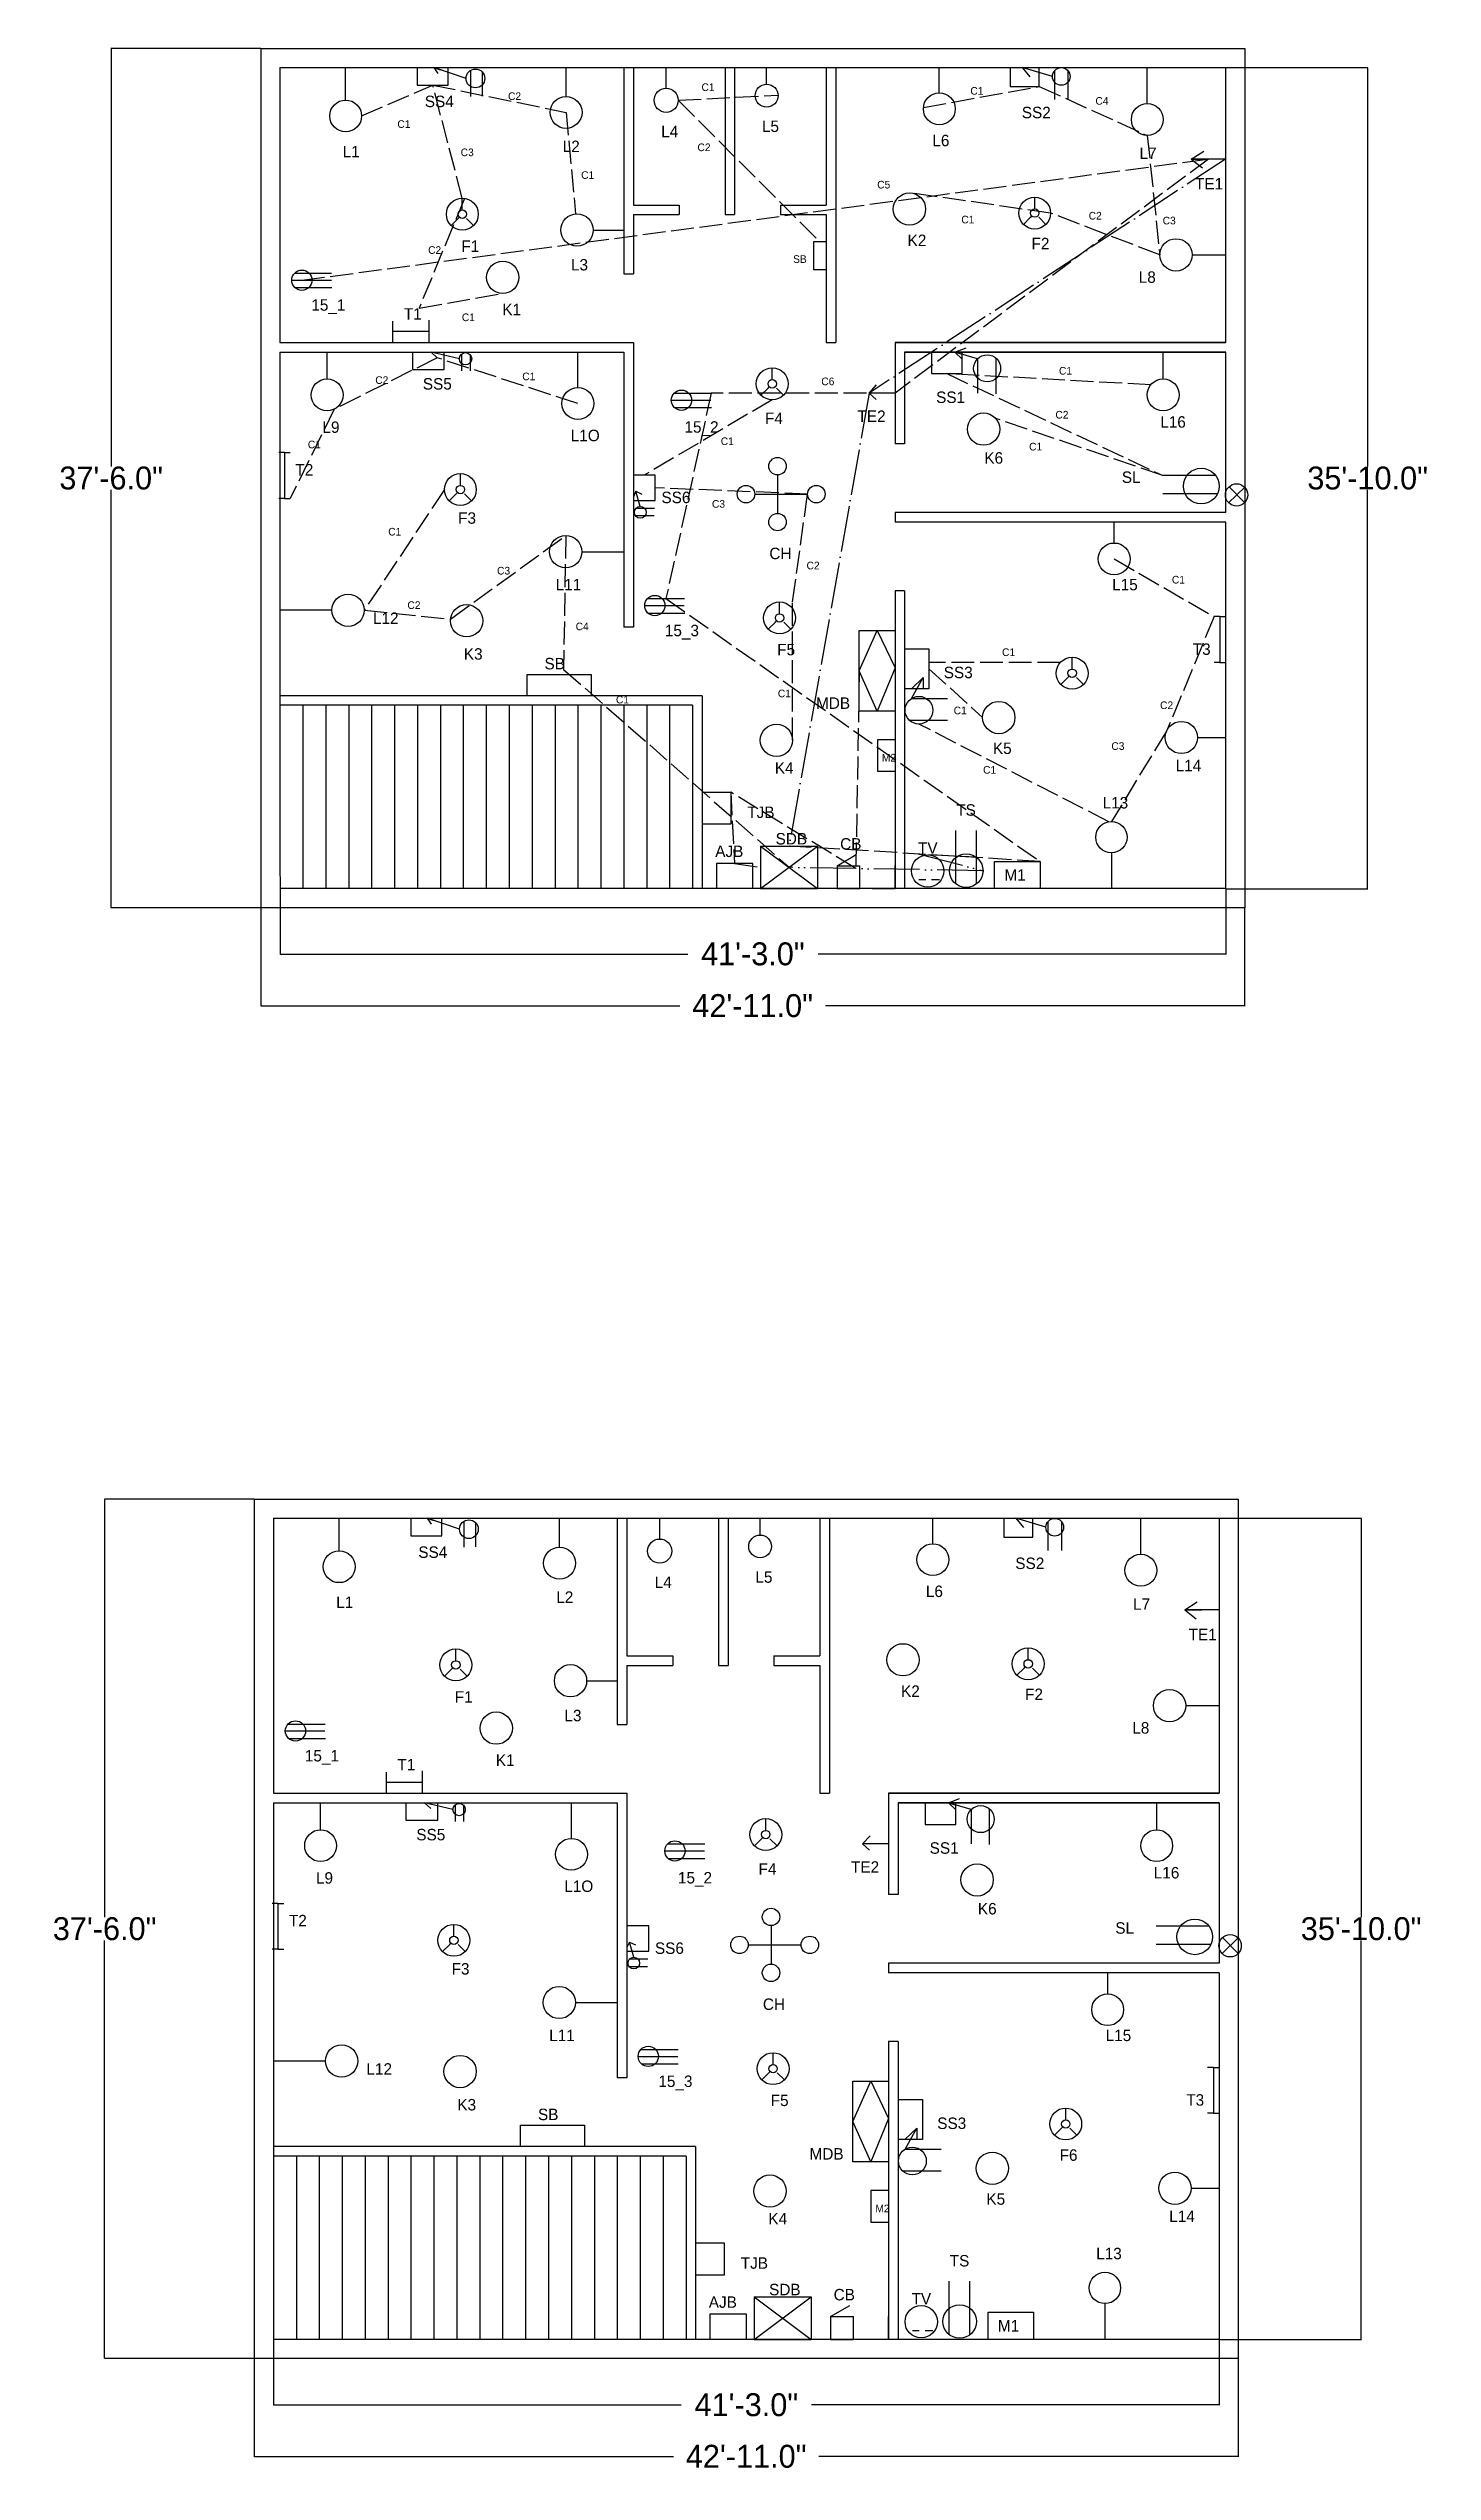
# Model space of a CAD drawing. Header units: inches. Extents: x -1719 to 837, y 4619 to 6138.
# Drawn here: x 112 to 837, y 4860 to 6129 of the extents above; entities that cross this region are included whole.
import ezdxf

# ---------------------------------------------------------------- set-up
doc = ezdxf.new("R2010")
doc.units = ezdxf.units.IN
doc.header["$MEASUREMENT"] = 0
for name, pattern in [('ACAD_ISO02W100', [15, 12, -3]), ('ACAD_ISO04W100', [30, 24, -3, 0, -3]), ('ACAD_ISO05W100', [33, 24, -3, 0, -3, 0, -3])]:
    doc.linetypes.add(name, pattern=pattern)
for name, color, linetype in [('Layer 4', 52, 'ACAD_ISO04W100'), ('Layer1', 7, 'ACAD_ISO02W100'), ('Layer2', 3, 'ACAD_ISO02W100'), ('Layer3', 1, 'ACAD_ISO02W100'), ('Layer4', 151, 'ACAD_ISO05W100'), ('Layer5', 211, 'ACAD_ISO02W100')]:
    doc.layers.add(name, color=color, linetype=linetype)
doc.dimstyles.get("Standard").update_dxf_attribs({"dimtxt": 12, "dimasz": 0.18, "dimexe": 0.18, "dimexo": 0.0625, "dimgap": 0.09, "dimtad": 0, "dimtih": 1, "dimtoh": 1, "dimdec": 1, "dimzin": 0, "dimdsep": 46, "dimlunit": 3, "dimtxsty": 'Standard', "dimcen": 0.09, "dimadec": 0, "dimazin": 0, "dimtfac": 1, "dimtdec": 1, "dimtofl": 0, "dimtmove": 0, "dimatfit": 3, "dimfxl": 1, "dimtolj": 1, "dimtzin": 0, "dimarcsym": 0})

msp = doc.modelspace()

# ---------------------------------------------------------------- texts
at = {"attachment_point": 1}
for s, insert, char_height in [('SS4', (309.28, 6104.21), 6), ('L5', (485.74, 6091.19), 6), ('SS2', (621.77, 6098.38), 6), ('L2', (381.48, 6080.66), 6), ('L4', (433.02, 6088.46), 6), ('L6', (574.95, 6083.71), 6), ('L1', (266.28, 6077.93), 6), ('L7', (683.41, 6077.02), 6), ('TE1', (712.45, 6061.1), 6), ('F1', (328.37, 6028.4), 6), ('K2', (561.97, 6031.43), 6), ('F2', (626.88, 6029.76), 6), ('L3', (385.77, 6018.65), 6), ('L8', (682.99, 6012.19), 6), ('15_1', (249.88, 5997.59), 6), ('T1', (298.3, 5992.91), 6), ('K1', (349.85, 5995.25), 6), ('SS5', (308.24, 5956.28), 6), ('TE2', (535.76, 5939.33), 6), ('SS1', (576.92, 5949.27), 6), ('L9', (255.7, 5933.6), 6), ('L1O', (385.67, 5929.26), 6), ('15_2', (445.19, 5933.71), 6), ('L16', (694.24, 5936.33), 6), ('K6', (602.18, 5917.49), 6), ('SL', (674.13, 5907.4), 6), ('SS6', (433.14, 5896.81), 6), ('F3', (326.7, 5886.01), 6), ('CH', (489.64, 5867.48), 6), ('L11', (377.77, 5851.14), 6), ('L12', (282.13, 5833.57), 6), ('15_3', (434.93, 5827.12), 6), ('K3', (329.71, 5814.84), 6), ('F5', (493.73, 5817.11), 6), ('T3', (711.25, 5817.34), 6), ('SB', (371.92, 5809.77), 6), ('SS3', (580.91, 5805.13), 6), ('K5', (606.65, 5765.45), 6), ('K4', (492.51, 5755.16), 6), ('M2', (548.5, 5759.51), 4), ('L14', (702.34, 5756.4), 6), ('TJB', (478.07, 5731.93), 6), ('TS', (587.45, 5733.13), 6), ('AJB', (461.31, 5711.48), 6), ('SDB', (492.9, 5718.05), 6), ('CB', (526.69, 5715.37), 6), ('TV', (567.44, 5713.23), 6), ('M1', (612.65, 5699.07), 6), ('SS4', (305.88, 5344.45), 6), ('L5', (482.34, 5331.43), 6), ('SS2', (618.37, 5338.62), 6), ('L1', (262.89, 5318.17), 6), ('L2', (378.08, 5320.9), 6), ('L4', (429.62, 5328.7), 6), ('L6', (571.56, 5323.95), 6), ('L7', (680.02, 5317.26), 6), ('TE1', (709.06, 5301.34), 6), ('F1', (324.97, 5268.64), 6), ('K2', (558.57, 5271.67), 6), ('F2', (623.48, 5270), 6), ('L3', (382.38, 5258.9), 6), ('L8', (679.6, 5252.44), 6), ('15_1', (246.49, 5237.84), 6), ('T1', (294.91, 5233.16), 6), ('K1', (346.45, 5235.5), 6), ('SS5', (304.84, 5196.53), 6), ('TE2', (532.37, 5179.58), 6), ('SS1', (573.53, 5189.52), 6), ('L9', (252.3, 5173.85), 6), ('L1O', (382.28, 5169.51), 6), ('15_2', (441.79, 5173.95), 6), ('L16', (690.85, 5176.58), 6), ('K6', (598.78, 5157.73), 6), ('SL', (670.73, 5147.64), 6), ('SS6', (429.74, 5137.06), 6), ('F3', (323.31, 5126.25), 6), ('CH', (486.25, 5107.72), 6), ('L11', (374.38, 5091.39), 6), ('L12', (278.73, 5073.81), 6), ('15_3', (431.53, 5067.37), 6), ('K3', (326.31, 5055.09), 6), ('F5', (490.34, 5057.36), 6), ('T3', (707.85, 5057.58), 6), ('SB', (368.52, 5050.01), 6), ('SS3', (577.51, 5045.37), 6), ('F6', (641.56, 5028.7), 6), ('M2', (545.11, 4999.75), 4), ('K5', (603.25, 5005.7), 6), ('K4', (489.12, 4995.4), 6), ('L14', (698.94, 4996.64), 6), ('TJB', (474.67, 4972.17), 6), ('TS', (584.06, 4973.38), 6), ('AJB', (457.92, 4951.72), 6), ('SDB', (489.5, 4958.29), 6), ('CB', (523.29, 4955.62), 6), ('TV', (564.05, 4953.47), 6), ('M1', (609.26, 4939.31), 6)]:
    msp.add_mtext(s, dxfattribs=dict(at, insert=insert, char_height=char_height))
at = {"char_height": 6, "attachment_point": 1}
for s, insert, width in [('F4', (487.37, 5938.27), 3.7721), ('T2', (241.55, 5911.28), 1.755), ('L15', (669.06, 5851.16), 0.4309), ('MDB', (514.06, 5789.09), 1.6273), ('L13', (664.09, 5736.92), 0.5134), ('F4', (483.97, 5178.51), 3.7721), ('T2', (238.16, 5151.52), 1.755), ('L15', (665.66, 5091.4), 0.4309), ('MDB', (510.67, 5029.34), 1.6273), ('L13', (660.7, 4977.16), 0.5134)]:
    msp.add_mtext(s, dxfattribs=dict(at, insert=insert, width=width))
at = {"layer": 'Layer1', "linetype": 'ACAD_ISO02W100', "char_height": 4, "attachment_point": 1}
for s, insert in [('C2', (352.84, 6105.94)), ('C1', (594.83, 6108.72)), ('C4', (660.31, 6103.46)), ('C2', (452, 6079.16)), ('C3', (328.05, 6076.52)), ('C1', (590.1, 6041.32)), ('C2', (656.78, 6043.34)), ('C3', (695.5, 6040.79)), ('C1', (360.3, 5959.18)), ('C1', (248.05, 5923.53)), ('C1', (625.61, 5922.41)), ('C3', (459.57, 5892.42)), ('C1', (290.14, 5877.86)), ('C3', (347.09, 5857.44)), ('C2', (509.11, 5860.14)), ('C2', (300.17, 5839.41)), ('C4', (388.24, 5828.24)), ('C1', (494.08, 5793.14)), ('C1', (586.1, 5784.23)), ('C1', (601.52, 5753.14))]:
    msp.add_mtext(s, dxfattribs=dict(at, insert=insert))
for s, insert, width in [('C1', (454.11, 6110.65), 0.3067), ('C1', (391.12, 6064.63), 2.4336), ('C2', (311.01, 6025.36), 0.5456), ('C2', (283.36, 5957.25), 0.8736), ('C1', (641.22, 5962.12), 1.4864), ('C2', (639.36, 5939.11), 1.858), ('C1', (464.21, 5925.24), 0.2901), ('C1', (611.41, 5814.74), 0.2909)]:
    msp.add_mtext(s, dxfattribs=dict(at, insert=insert, width=width))
at = {"layer": 'Layer1', "linetype": 'Continuous', "insert": (502.06, 6020.63), "char_height": 4, "attachment_point": 1}
msp.add_mtext('SB', dxfattribs=at)
at = {"layer": 'Layer5', "linetype": 'ACAD_ISO02W100', "char_height": 4, "attachment_point": 1}
for s, insert in [('{\\C0;C1}', (294.93, 6091.33)), ('{\\C3;C5}', (546.08, 6059.6)), ('{\\C7;C1}', (328.68, 5990.14)), ('{\\C3;C6}', (516.82, 5956.57)), ('{\\C7;C1}', (700.33, 5852.73)), ('{\\C1;C1}', (409.32, 5789.93)), ('{\\C7;C2}', (694.16, 5786.97)), ('{\\C7;C3}', (668.64, 5765.6))]:
    msp.add_mtext(s, dxfattribs=dict(at, insert=insert))
at = {"layer": 'Layer5', "linetype": 'ACAD_ISO02W100', "insert": (542.06, 5699.35), "char_height": 0.2, "width": 4.2876, "attachment_point": 1}
msp.add_mtext('T', dxfattribs=at)

# ---------------------------------------------------------------- blocks, each defined once
blk = doc.blocks.new('*D1')
at = {"color": 0, "lineweight": -2}
for p, q in [((230.1, 4929.1), (230.1, 4894.7)), ((725.1, 4929.1), (725.1, 4894.7)), ((230.3, 4894.9), (443.5, 4894.9)), ((724.9, 4894.9), (511.7, 4894.9))]:
    blk.add_line(p, q, dxfattribs=at)
at = {"color": 0}
for points in [[(230.3, 4894.9), (230.3, 4894.9), (230.1, 4894.9)], [(724.9, 4894.9), (724.9, 4894.9), (725.1, 4894.9)]]:
    blk.add_solid(points, dxfattribs=at)
at = {"layer": 'Defpoints', "color": 0}
for p in [(230.1, 4929.2), (725.1, 4929.2), (725.1, 4894.9)]:
    blk.add_point(p, dxfattribs=at)
at = {"color": 0, "insert": (477.6, 4894.9), "char_height": 12, "attachment_point": 5}
blk.add_mtext('\\A1;41\'-3.0"', dxfattribs=at)
blk = doc.blocks.new('*D2')
at = {"color": 0, "lineweight": -2}
for p, q in [((220, 4919.1), (220, 4867.7)), ((735, 4919.1), (735, 4867.7)), ((220.2, 4867.9), (439.4, 4867.9)), ((734.9, 4867.9), (515.6, 4867.9))]:
    blk.add_line(p, q, dxfattribs=at)
at = {"color": 0}
for points in [[(220.2, 4867.9), (220.2, 4867.8), (220, 4867.9)], [(734.9, 4867.9), (734.9, 4867.8), (735, 4867.9)]]:
    blk.add_solid(points, dxfattribs=at)
at = {"layer": 'Defpoints', "color": 0}
for p in [(220, 4919.2), (735, 4919.2), (735, 4867.9)]:
    blk.add_point(p, dxfattribs=at)
at = {"color": 0, "insert": (477.5, 4867.9), "char_height": 12, "attachment_point": 5}
blk.add_mtext('\\A1;42\'-11.0"', dxfattribs=at)
blk = doc.blocks.new('*D3')
at = {"color": 0, "lineweight": -2}
for p, q in [((220, 5369.2), (141.6, 5369.2)), ((141.7, 5369), (141.7, 5150.3)), ((141.7, 4919.3), (141.7, 5138.1)), ((220, 4919.2), (141.6, 4919.2))]:
    blk.add_line(p, q, dxfattribs=at)
at = {"color": 0}
for points in [[(141.7, 5369), (141.8, 5369), (141.7, 5369.2)], [(141.7, 4919.3), (141.8, 4919.3), (141.7, 4919.2)]]:
    blk.add_solid(points, dxfattribs=at)
at = {"layer": 'Defpoints', "color": 0}
for p in [(220, 5369.2), (141.7, 4919.2), (220, 4919.2)]:
    blk.add_point(p, dxfattribs=at)
at = {"color": 0, "insert": (141.7, 5144.2), "char_height": 12, "attachment_point": 5}
blk.add_mtext('\\A1;37\'-6.0"', dxfattribs=at)
blk = doc.blocks.new('*D4')
at = {"color": 0, "lineweight": -2}
for p, q in [((725.1, 5359.2), (799.6, 5359.2)), ((799.4, 5359), (799.4, 5150.3)), ((799.4, 4929.3), (799.4, 5138.1)), ((725.2, 4929.2), (799.6, 4929.2))]:
    blk.add_line(p, q, dxfattribs=at)
at = {"color": 0}
for points in [[(799.3, 5359), (799.4, 5359), (799.4, 5359.2)], [(799.3, 4929.3), (799.4, 4929.3), (799.4, 4929.2)]]:
    blk.add_solid(points, dxfattribs=at)
at = {"layer": 'Defpoints', "color": 0}
for p in [(725, 5359.2), (725.1, 4929.2), (799.4, 4929.2)]:
    blk.add_point(p, dxfattribs=at)
at = {"color": 0, "insert": (799.4, 5144.2), "char_height": 12, "attachment_point": 5}
blk.add_mtext('\\A1;35\'-10.0"', dxfattribs=at)
blk = doc.blocks.new('*D62')
at = {"color": 0, "lineweight": -2}
for p, q in [((233.5, 5688.9), (233.5, 5654.5)), ((728.5, 5688.9), (728.5, 5654.5)), ((233.7, 5654.7), (446.9, 5654.7)), ((728.3, 5654.7), (515.1, 5654.7))]:
    blk.add_line(p, q, dxfattribs=at)
at = {"color": 0}
for points in [[(233.7, 5654.7), (233.7, 5654.6), (233.5, 5654.7)], [(728.3, 5654.7), (728.3, 5654.6), (728.5, 5654.7)]]:
    blk.add_solid(points, dxfattribs=at)
at = {"layer": 'Defpoints', "color": 0}
for p in [(233.5, 5688.9), (728.5, 5688.9), (728.5, 5654.7)]:
    blk.add_point(p, dxfattribs=at)
at = {"color": 0, "insert": (481, 5654.7), "char_height": 12, "attachment_point": 5}
blk.add_mtext('\\A1;41\'-3.0"', dxfattribs=at)
blk = doc.blocks.new('*D63')
at = {"color": 0, "lineweight": -2}
for p, q in [((223.4, 5678.9), (223.4, 5627.4)), ((738.4, 5678.9), (738.4, 5627.4)), ((223.6, 5627.6), (442.8, 5627.6)), ((738.2, 5627.6), (519, 5627.6))]:
    blk.add_line(p, q, dxfattribs=at)
at = {"color": 0}
for points in [[(223.6, 5627.6), (223.6, 5627.6), (223.4, 5627.6)], [(738.2, 5627.6), (738.2, 5627.6), (738.4, 5627.6)]]:
    blk.add_solid(points, dxfattribs=at)
at = {"layer": 'Defpoints', "color": 0}
for p in [(223.4, 5678.9), (738.4, 5678.9), (738.4, 5627.6)]:
    blk.add_point(p, dxfattribs=at)
at = {"color": 0, "insert": (480.9, 5627.6), "char_height": 12, "attachment_point": 5}
blk.add_mtext('\\A1;42\'-11.0"', dxfattribs=at)
blk = doc.blocks.new('*D64')
at = {"color": 0, "lineweight": -2}
for p, q in [((223.4, 6128.9), (145, 6128.9)), ((145.1, 6128.7), (145.1, 5910)), ((145.1, 5679.1), (145.1, 5897.8)), ((223.4, 5678.9), (145, 5678.9))]:
    blk.add_line(p, q, dxfattribs=at)
at = {"color": 0}
for points in [[(145.1, 6128.7), (145.2, 6128.7), (145.1, 6128.9)], [(145.1, 5679.1), (145.2, 5679.1), (145.1, 5678.9)]]:
    blk.add_solid(points, dxfattribs=at)
at = {"layer": 'Defpoints', "color": 0}
for p in [(223.4, 6128.9), (145.1, 5678.9), (223.4, 5678.9)]:
    blk.add_point(p, dxfattribs=at)
at = {"color": 0, "insert": (145.1, 5903.9), "char_height": 12, "attachment_point": 5}
blk.add_mtext('\\A1;37\'-6.0"', dxfattribs=at)
blk = doc.blocks.new('*D65')
at = {"color": 0, "lineweight": -2}
for p, q in [((728.5, 6118.9), (802.9, 6118.9)), ((802.8, 6118.7), (802.8, 5910)), ((802.8, 5689.1), (802.8, 5897.8)), ((728.6, 5688.9), (802.9, 5688.9))]:
    blk.add_line(p, q, dxfattribs=at)
at = {"color": 0}
for points in [[(802.7, 6118.7), (802.8, 6118.7), (802.8, 6118.9)], [(802.7, 5689.1), (802.8, 5689.1), (802.8, 5688.9)]]:
    blk.add_solid(points, dxfattribs=at)
at = {"layer": 'Defpoints', "color": 0}
for p in [(728.4, 6118.9), (728.5, 5688.9), (802.8, 5688.9)]:
    blk.add_point(p, dxfattribs=at)
at = {"color": 0, "insert": (802.8, 5903.9), "char_height": 12, "attachment_point": 5}
blk.add_mtext('\\A1;35\'-10.0"', dxfattribs=at)

# ---------------------------------------------------------------- dimensions: what is measured, and where the dimension line sits
for base, p1, p2, picture, middle in [((145.13, 5678.93), (223.43, 6128.93), (223.43, 5678.93), '*D64', (145.13, 5903.93)), ((802.77, 5688.93), (728.43, 6118.93), (728.49, 5688.93), '*D65', (802.77, 5903.93)), ((141.74, 4919.17), (220.03, 5369.17), (220.03, 4919.17), '*D3', (141.74, 5144.17)), ((799.37, 4929.17), (725.03, 5359.17), (725.1, 4929.17), '*D4', (799.37, 5144.17))]:
    dim = msp.add_linear_dim(base=base, p1=p1, p2=p2, angle=90, dimstyle='Standard')
    dim.commit()
    dim.dimension.update_dxf_attribs({"geometry": picture, "text_midpoint": middle})
for base, p1, p2, picture, middle in [((728.49, 5654.66), (233.49, 5688.93), (728.49, 5688.93), '*D62', (480.99, 5654.66)), ((738.43, 5627.61), (223.43, 5678.93), (738.43, 5678.93), '*D63', (480.93, 5627.61)), ((725.1, 4894.9), (230.1, 4929.17), (725.1, 4929.17), '*D1', (477.6, 4894.9)), ((735.03, 4867.86), (220.03, 4919.17), (735.03, 4919.17), '*D2', (477.53, 4867.86))]:
    dim = msp.add_linear_dim(base=base, p1=p1, p2=p2, dimstyle='Standard')
    dim.commit()
    dim.dimension.update_dxf_attribs({"geometry": picture, "text_midpoint": middle})

# ---------------------------------------------------------------- linework, layer by layer
for p, q in [((223.43, 6128.93), (223.43, 5678.93)), ((223.43, 6128.93), (738.43, 6128.93)), ((233.43, 6118.93), (233.43, 5974.93)), ((233.43, 6118.93), (728.43, 6118.93)), ((267.84, 6101.94), (267.84, 6118.93)), ((305.31, 6118.93), (305.31, 6109.79)), ((330.87, 6113.23), (313.97, 6118.93)), ((313.97, 6118.93), (317.34, 6117.79)), ((313.97, 6118.93), (316.08, 6115.85)), ((313.97, 6118.93), (319.87, 6118.93)), ((321.53, 6109.79), (321.53, 6118.93)), ((333.12, 6117.36), (333.12, 6103.79)), ((339.26, 6116.7), (339.26, 6103.93)), ((383.21, 6103.8), (383.21, 6118.93)), ((413.43, 6118.93), (413.43, 6010.93)), ((418.43, 6118.93), (418.43, 6046.93)), ((435.61, 6108.08), (435.61, 6118.93)), ((466.43, 6118.93), (466.43, 6041.93)), ((471.43, 6118.93), (471.43, 6041.93)), ((488.2, 6110.18), (488.2, 6118.93)), ((519.43, 6118.93), (519.43, 6046.93)), ((524.43, 6118.93), (524.43, 5974.93)), ((578.6, 6105.65), (578.6, 6118.93)), ((615.68, 6118.93), (615.68, 6109.02)), ((637.8, 6114.26), (622.04, 6118.93)), ((622.04, 6118.93), (626.02, 6114.09)), ((622.04, 6118.93), (630.91, 6118.93)), ((622.04, 6118.93), (626.47, 6118.93)), ((630.91, 6109.02), (630.91, 6118.93)), ((638.85, 6117.19), (638.85, 6102.14)), ((645.93, 6117.26), (645.93, 6102.14)), ((687.46, 6100.08), (687.46, 6118.93)), ((728.43, 6118.93), (728.43, 5974.93)), ((738.43, 6128.93), (738.43, 5678.93)), ((305.31, 6109.79), (321.53, 6109.79)), ((615.68, 6109.02), (630.91, 6109.02)), ((710.48, 6071.03), (716.99, 6075.21)), ((728.43, 6071.03), (710.48, 6071.03)), ((710.48, 6071.03), (719.45, 6071.03)), ((710.48, 6071.03), (716.36, 6066.33)), ((326.71, 6039.96), (327.36, 6040.6)), ((328.91, 6044.35), (328.91, 6050.51)), ((418.43, 6046.93), (442.43, 6046.93)), ((418.43, 6041.93), (418.43, 6010.93)), ((418.43, 6041.93), (442.43, 6041.93)), ((442.43, 6046.93), (442.43, 6041.93)), ((466.43, 6041.93), (471.43, 6041.93)), ((495.43, 6046.93), (495.43, 6041.93)), ((495.43, 6046.93), (519.43, 6046.93)), ((495.43, 6041.93), (519.43, 6041.93)), ((519.43, 6041.93), (519.43, 5974.93)), ((626.32, 6040.51), (622.61, 6036.8)), ((626.32, 6040.51), (626.97, 6041.16)), ((628.52, 6044.9), (628.52, 6051.06)), ((630.71, 6040.51), (634.43, 6036.8)), ((326.71, 6039.96), (323, 6036.25)), ((323.2, 6036.05), (323.2, 6036.05)), ((331.1, 6039.96), (334.81, 6036.25)), ((397.39, 6033.83), (413.43, 6033.83)), ((622.81, 6036.61), (622.81, 6036.61)), ((710.94, 6020.83), (728.43, 6020.83)), ((239.64, 6007.56), (260.37, 6007.56)), ((241.1, 6011.22), (260.52, 6011.22)), ((241.34, 6003.67), (260.65, 6003.67)), ((413.43, 6010.93), (418.43, 6010.93)), ((292.54, 5974.93), (292.54, 5986.08)), ((292.54, 5980.81), (311.52, 5980.81)), ((311.52, 5974.93), (311.52, 5986.7)), ((233.43, 5974.93), (413.43, 5974.93)), ((233.43, 5969.93), (233.43, 5834.72)), ((233.43, 5969.93), (413.43, 5969.93)), ((258.13, 5955.85), (258.13, 5969.93)), ((302.83, 5969.93), (302.83, 5960.87)), ((327.41, 5966.4), (312.58, 5969.93)), ((312.58, 5969.93), (315.8, 5966.93)), ((312.58, 5969.93), (316.69, 5969.93)), ((312.58, 5969.93), (316.69, 5969.93)), ((319.44, 5960.87), (319.44, 5969.93)), ((328.52, 5968.83), (328.52, 5960.15)), ((333, 5968.57), (333, 5960.15)), ((389.43, 5951.33), (389.43, 5969.93)), ((413.43, 5974.93), (418.43, 5974.93)), ((413.43, 5969.93), (413.43, 5825.93)), ((418.43, 5974.93), (418.43, 5825.93)), ((519.43, 5974.93), (524.43, 5974.93)), ((555.43, 5974.93), (555.43, 5921.93)), ((728.49, 5974.93), (555.43, 5974.93)), ((555.43, 5974.93), (728.43, 5974.93)), ((560.43, 5969.93), (560.43, 5921.93)), ((728.49, 5969.93), (560.43, 5969.93)), ((560.43, 5969.93), (728.43, 5969.93)), ((574.53, 5969.93), (574.53, 5958.63)), ((586.75, 5969.93), (592.64, 5972.16)), ((598.63, 5966.38), (586.75, 5969.93)), ((586.75, 5969.93), (590.61, 5968.77)), ((586.75, 5969.93), (590.61, 5968.77)), ((586.75, 5969.93), (590.61, 5966.28)), ((590.61, 5958.63), (590.61, 5969.93)), ((598.63, 5966.38), (598.63, 5948.44)), ((608.1, 5966.86), (608.1, 5948.05)), ((695.78, 5955.85), (695.78, 5969.93)), ((728.43, 5969.93), (728.43, 5885.93)), ((302.83, 5960.87), (319.44, 5960.87)), ((488.95, 5951.11), (489.59, 5951.75)), ((491.14, 5955.5), (491.14, 5961.66)), ((541.83, 5948.43), (545.75, 5952.72)), ((574.53, 5958.63), (590.61, 5958.63)), ((438.29, 5944.72), (459.03, 5944.72)), ((439.75, 5948.37), (459.17, 5948.37)), ((439.99, 5940.83), (459.3, 5940.83)), ((488.95, 5951.11), (485.24, 5947.4)), ((485.44, 5947.2), (485.44, 5947.2)), ((493.34, 5951.11), (497.05, 5947.4)), ((555.43, 5948.43), (541.83, 5948.43)), ((541.83, 5948.43), (545.48, 5945.09)), ((235.8, 5917.27), (232.8, 5917.27)), ((235.8, 5917.27), (235.8, 5893.27)), ((235.8, 5917.27), (238.8, 5917.27)), ((560.43, 5921.93), (555.43, 5921.93)), ((728.49, 5921.93), (728.43, 5921.93)), ((327.89, 5900.12), (327.89, 5906.28)), ((429.86, 5905.53), (418.43, 5905.53)), ((429.86, 5892.19), (429.86, 5905.53)), ((493.91, 5905.6), (493.91, 5885.47)), ((723.2, 5905.3), (695.52, 5905.3)), ((235.8, 5893.27), (232.8, 5893.27)), ((235.8, 5893.27), (238.8, 5893.27)), ((325.7, 5895.73), (321.98, 5892.02)), ((322.19, 5891.82), (322.19, 5891.82)), ((325.7, 5895.73), (326.34, 5896.37)), ((330.09, 5895.73), (333.8, 5892.02)), ((419.78, 5897), (418.43, 5894.18)), ((418.43, 5892.19), (429.86, 5892.19)), ((422.06, 5889.09), (419.78, 5897)), ((419.78, 5897), (422.91, 5895.5)), ((419.88, 5888.18), (429.45, 5888.18)), ((481.95, 5895.53), (509.64, 5895.53)), ((724.13, 5895.74), (695.52, 5895.74)), ((738.43, 5899.16), (729.96, 5891.05)), ((730.26, 5899.44), (738.43, 5891.05)), ((419.52, 5884.26), (429.31, 5884.26)), ((555.43, 5885.93), (555.43, 5880.93)), ((728.49, 5885.93), (555.43, 5885.93)), ((560.43, 5880.93), (555.43, 5880.93)), ((728.49, 5880.93), (560.43, 5880.93)), ((670.12, 5869.95), (670.12, 5880.93)), ((728.43, 5880.93), (728.43, 5688.93)), ((391.49, 5865.37), (411.08, 5865.37)), ((411.08, 5865.37), (413.43, 5865.37)), ((424.36, 5837.16), (445.09, 5837.16)), ((425.81, 5840.81), (445.24, 5840.81)), ((494.98, 5832.9), (494.98, 5839.06)), ((555.43, 5844.93), (555.43, 5688.93)), ((560.43, 5844.93), (555.43, 5844.93)), ((560.43, 5844.93), (560.43, 5688.93)), ((728.49, 5844.93), (728.43, 5844.93)), ((260.65, 5834.72), (233.43, 5834.72)), ((233.43, 5834.72), (233.43, 5711.69)), ((418.43, 5825.93), (413.43, 5825.93)), ((426.05, 5833.27), (445.37, 5833.27)), ((492.79, 5828.51), (489.08, 5824.8)), ((489.28, 5824.61), (489.28, 5824.61)), ((492.79, 5828.51), (493.43, 5829.16)), ((497.18, 5828.51), (500.89, 5824.8)), ((725.43, 5831.39), (722.43, 5831.39)), ((725.43, 5831.39), (725.43, 5807.39)), ((725.43, 5831.39), (728.43, 5831.39)), ((536.69, 5781.91), (536.69, 5824.17)), ((536.69, 5824.17), (555.43, 5824.17)), ((536.69, 5803.04), (546.06, 5824.17)), ((546.06, 5824.17), (555.43, 5804.62)), ((560.43, 5814.59), (573.15, 5814.59)), ((573.15, 5814.59), (573.15, 5793.65)), ((362.77, 5789.93), (362.77, 5801.14)), ((362.77, 5801.14), (396.33, 5801.14)), ((396.33, 5801.14), (396.33, 5789.93)), ((546.06, 5781.91), (536.69, 5803.04)), ((555.43, 5804.62), (546.06, 5781.91)), ((570.17, 5799.48), (563.96, 5793.65)), ((563.96, 5793.65), (570.17, 5799.48)), ((564.03, 5788.52), (570.17, 5799.48)), ((570.17, 5799.48), (570.17, 5793.65)), ((645.95, 5799.54), (642.24, 5795.83)), ((645.95, 5799.54), (646.59, 5800.18)), ((648.14, 5803.93), (648.14, 5810.09)), ((650.34, 5799.54), (654.05, 5795.83)), ((725.43, 5807.39), (722.43, 5807.39)), ((725.43, 5807.39), (728.43, 5807.39)), ((454.43, 5789.93), (233.49, 5789.93)), ((454.43, 5789.93), (454.43, 5688.93)), ((573.15, 5793.65), (560.43, 5793.65)), ((564.03, 5788.52), (582.89, 5788.52)), ((642.44, 5795.63), (642.44, 5795.63)), ((728.49, 5789.93), (728.43, 5789.93)), ((449.43, 5784.93), (233.49, 5784.93)), ((245.43, 5784.93), (245.43, 5688.93)), ((257.43, 5784.93), (257.43, 5688.93)), ((269.43, 5784.93), (269.43, 5688.93)), ((281.43, 5784.93), (281.43, 5688.93)), ((293.43, 5784.93), (293.43, 5688.93)), ((305.43, 5784.93), (305.43, 5688.93)), ((317.43, 5784.93), (317.43, 5688.93)), ((329.43, 5784.93), (329.43, 5688.93)), ((341.43, 5784.93), (341.43, 5688.93)), ((353.43, 5784.93), (353.43, 5688.93)), ((365.43, 5784.93), (365.43, 5688.93)), ((377.43, 5784.93), (377.43, 5688.93)), ((389.43, 5784.93), (389.43, 5688.93)), ((401.43, 5784.93), (401.43, 5688.93)), ((413.43, 5784.93), (413.43, 5688.93)), ((425.43, 5784.93), (425.43, 5688.93)), ((437.43, 5784.93), (437.43, 5688.93)), ((449.43, 5784.93), (449.43, 5688.93)), ((555.43, 5781.91), (536.69, 5781.91)), ((562.84, 5777.19), (582.89, 5777.19)), ((728.49, 5784.93), (728.43, 5784.93)), ((555.43, 5766.93), (546.16, 5766.93)), ((546.16, 5766.93), (546.16, 5750.38)), ((713.77, 5768.08), (728.43, 5768.08)), ((546.16, 5750.38), (555.43, 5750.38)), ((454.43, 5739.43), (469.38, 5739.43)), ((469.38, 5739.43), (469.38, 5722.63)), ((560.43, 5724.07), (560.43, 5724.07)), ((233.43, 5711.69), (233.49, 5678.93)), ((469.38, 5722.63), (454.43, 5722.63)), ((485.02, 5711.25), (514.82, 5711.25)), ((485.02, 5711.25), (485.02, 5688.93)), ((485.02, 5711.25), (514.82, 5688.93)), ((485.02, 5688.93), (514.82, 5711.25)), ((514.82, 5711.25), (514.82, 5688.93)), ((587.23, 5691.39), (587.23, 5719.42)), ((598.03, 5691.34), (598.03, 5719.42)), ((480.99, 5702.18), (461.93, 5702.18)), ((461.93, 5702.18), (461.93, 5688.93)), ((480.99, 5688.93), (480.99, 5702.18)), ((525.07, 5700.93), (535.15, 5706.75)), ((525.07, 5700.93), (537.07, 5700.93)), ((525.07, 5700.93), (525.07, 5688.93)), ((537.07, 5688.93), (537.07, 5700.93)), ((555.43, 5688.99), (555.43, 5700.99)), ((607.53, 5688.93), (607.53, 5703.18)), ((607.53, 5703.18), (631.33, 5703.18)), ((631.33, 5703.18), (631.33, 5688.93)), ((668.67, 5707.68), (668.67, 5688.93)), ((728.49, 5688.93), (233.49, 5688.93)), ((485.02, 5688.93), (514.82, 5688.93)), ((525.07, 5688.93), (537.07, 5688.93)), ((543.43, 5688.99), (555.43, 5688.99)), ((567.9, 5693.64), (571.51, 5693.64)), ((574.51, 5693.64), (578.65, 5693.64)), ((738.43, 5678.93), (223.43, 5678.93)), ((220.03, 5369.17), (220.03, 4919.17)), ((220.03, 5369.17), (735.03, 5369.17)), ((735.03, 5369.17), (735.03, 4919.17)), ((230.03, 5359.17), (230.03, 5215.17)), ((230.03, 5359.17), (725.03, 5359.17)), ((264.45, 5342.18), (264.45, 5359.17)), ((301.91, 5359.17), (301.91, 5350.04)), ((327.48, 5353.47), (310.58, 5359.17)), ((310.58, 5359.17), (313.95, 5358.03)), ((310.58, 5359.17), (312.68, 5356.09)), ((310.58, 5359.17), (316.47, 5359.17)), ((318.13, 5350.04), (318.13, 5359.17)), ((329.73, 5357.6), (329.73, 5344.03)), ((335.86, 5356.94), (335.86, 5344.17)), ((379.82, 5344.04), (379.82, 5359.17)), ((410.03, 5359.17), (410.03, 5251.17)), ((415.03, 5359.17), (415.03, 5287.17)), ((432.22, 5348.32), (432.22, 5359.17)), ((463.03, 5359.17), (463.03, 5282.17)), ((468.03, 5359.17), (468.03, 5282.17)), ((484.8, 5350.42), (484.8, 5359.17)), ((516.03, 5359.17), (516.03, 5287.17)), ((521.03, 5359.17), (521.03, 5215.17)), ((575.21, 5345.9), (575.21, 5359.17)), ((612.28, 5359.17), (612.28, 5349.27)), ((634.4, 5354.5), (618.64, 5359.17)), ((618.64, 5359.17), (622.63, 5354.33)), ((618.64, 5359.17), (627.51, 5359.17)), ((618.64, 5359.17), (623.07, 5359.17)), ((627.51, 5349.27), (627.51, 5359.17)), ((635.45, 5357.44), (635.45, 5342.38)), ((642.53, 5357.5), (642.53, 5342.38)), ((684.06, 5340.32), (684.06, 5359.17)), ((725.03, 5359.17), (725.03, 5215.17)), ((301.91, 5350.04), (318.13, 5350.04)), ((612.28, 5349.27), (627.51, 5349.27)), ((707.08, 5311.27), (713.6, 5315.46)), ((725.03, 5311.27), (707.08, 5311.27)), ((707.08, 5311.27), (716.06, 5311.27)), ((707.08, 5311.27), (712.96, 5306.57)), ((323.32, 5280.2), (319.6, 5276.49)), ((323.32, 5280.2), (323.96, 5280.85)), ((325.51, 5284.59), (325.51, 5290.75)), ((327.71, 5280.2), (331.42, 5276.49)), ((415.03, 5287.17), (439.03, 5287.17)), ((415.03, 5282.17), (415.03, 5251.17)), ((415.03, 5282.17), (439.03, 5282.17)), ((439.03, 5287.17), (439.03, 5282.17)), ((463.03, 5282.17), (468.03, 5282.17)), ((492.03, 5287.17), (492.03, 5282.17)), ((492.03, 5287.17), (516.03, 5287.17)), ((492.03, 5282.17), (516.03, 5282.17)), ((516.03, 5282.17), (516.03, 5215.17)), ((622.93, 5280.76), (619.22, 5277.05)), ((622.93, 5280.76), (623.57, 5281.4)), ((625.12, 5285.15), (625.12, 5291.31)), ((627.32, 5280.76), (631.03, 5277.05)), ((319.81, 5276.29), (319.81, 5276.29)), ((394, 5274.08), (410.03, 5274.08)), ((619.42, 5276.85), (619.42, 5276.85)), ((707.55, 5261.07), (725.03, 5261.07)), ((236.25, 5247.81), (256.98, 5247.81)), ((237.7, 5251.46), (257.13, 5251.46)), ((237.95, 5243.91), (257.26, 5243.91)), ((410.03, 5251.17), (415.03, 5251.17)), ((289.14, 5215.17), (289.14, 5226.32)), ((289.14, 5221.06), (308.12, 5221.06)), ((308.12, 5215.17), (308.12, 5226.95)), ((230.03, 5215.17), (410.03, 5215.17)), ((230.03, 5210.17), (410.03, 5210.17)), ((230.03, 5210.17), (230.03, 5074.96)), ((254.74, 5196.1), (254.74, 5210.17)), ((299.43, 5210.17), (299.43, 5201.11)), ((324.01, 5206.64), (309.18, 5210.17)), ((309.18, 5210.17), (312.4, 5207.18)), ((309.18, 5210.17), (313.29, 5210.17)), ((309.18, 5210.17), (313.29, 5210.17)), ((316.04, 5201.11), (316.04, 5210.17)), ((325.12, 5209.07), (325.12, 5200.4)), ((329.6, 5208.81), (329.6, 5200.4)), ((386.03, 5191.58), (386.03, 5210.17)), ((410.03, 5215.17), (415.03, 5215.17)), ((410.03, 5210.17), (410.03, 5066.17)), ((415.03, 5215.17), (415.03, 5066.17)), ((516.03, 5215.17), (521.03, 5215.17)), ((552.03, 5215.17), (552.03, 5162.17)), ((725.1, 5215.17), (552.03, 5215.17)), ((552.03, 5215.17), (725.03, 5215.17)), ((557.03, 5210.17), (557.03, 5162.17)), ((725.1, 5210.17), (557.03, 5210.17)), ((557.03, 5210.17), (725.03, 5210.17)), ((571.14, 5210.17), (571.14, 5198.87)), ((583.35, 5210.17), (589.24, 5212.41)), ((595.23, 5206.62), (583.35, 5210.17)), ((583.35, 5210.17), (587.22, 5209.01)), ((583.35, 5210.17), (587.22, 5209.01)), ((583.35, 5210.17), (587.22, 5206.53)), ((587.22, 5198.87), (587.22, 5210.17)), ((595.23, 5206.62), (595.23, 5188.69)), ((604.7, 5207.1), (604.7, 5188.29)), ((692.38, 5196.1), (692.38, 5210.17)), ((725.03, 5210.17), (725.03, 5126.17)), ((299.43, 5201.11), (316.04, 5201.11)), ((485.55, 5191.35), (481.84, 5187.64)), ((485.55, 5191.35), (486.19, 5192)), ((487.75, 5195.74), (487.75, 5201.9)), ((489.94, 5191.35), (493.65, 5187.64)), ((538.43, 5188.67), (542.36, 5192.97)), ((571.14, 5198.87), (587.22, 5198.87)), ((434.9, 5184.96), (455.63, 5184.96)), ((436.35, 5188.62), (455.78, 5188.62)), ((436.6, 5181.07), (455.91, 5181.07)), ((482.04, 5187.44), (482.04, 5187.44)), ((552.03, 5188.67), (538.43, 5188.67)), ((538.43, 5188.67), (542.08, 5185.34)), ((232.4, 5157.52), (229.4, 5157.52)), ((232.4, 5157.52), (232.4, 5133.52)), ((232.4, 5157.52), (235.4, 5157.52)), ((557.03, 5162.17), (552.03, 5162.17)), ((725.1, 5162.17), (725.03, 5162.17)), ((324.49, 5140.37), (324.49, 5146.52)), ((426.46, 5145.78), (415.03, 5145.78)), ((426.46, 5132.44), (426.46, 5145.78)), ((490.52, 5145.84), (490.52, 5125.71)), ((719.8, 5145.54), (692.12, 5145.54)), ((735.03, 5139.4), (726.57, 5131.29)), ((726.87, 5139.69), (735.03, 5131.29)), ((232.4, 5133.52), (229.4, 5133.52)), ((232.4, 5133.52), (235.4, 5133.52)), ((322.3, 5135.97), (318.59, 5132.26)), ((318.79, 5132.07), (318.79, 5132.07)), ((322.3, 5135.97), (322.94, 5136.62)), ((326.69, 5135.97), (330.4, 5132.26)), ((416.38, 5137.24), (415.03, 5134.43)), ((415.03, 5132.44), (426.46, 5132.44)), ((418.66, 5129.33), (416.38, 5137.24)), ((416.38, 5137.24), (419.51, 5135.75)), ((416.48, 5128.43), (426.05, 5128.43)), ((478.55, 5135.78), (506.24, 5135.78)), ((720.74, 5135.98), (692.12, 5135.98)), ((416.12, 5124.5), (425.92, 5124.5)), ((552.03, 5126.17), (552.03, 5121.17)), ((725.1, 5126.17), (552.03, 5126.17)), ((557.03, 5121.17), (552.03, 5121.17)), ((725.1, 5121.17), (557.03, 5121.17)), ((666.73, 5110.19), (666.73, 5121.17)), ((725.03, 5121.17), (725.03, 4929.17)), ((388.1, 5105.61), (407.69, 5105.61)), ((407.69, 5105.61), (410.03, 5105.61)), ((420.96, 5077.4), (441.69, 5077.4)), ((422.42, 5081.06), (441.84, 5081.06)), ((491.59, 5073.15), (491.59, 5079.31)), ((552.03, 5085.17), (552.03, 4929.17)), ((557.03, 5085.17), (552.03, 5085.17)), ((557.03, 5085.17), (557.03, 4929.17)), ((725.1, 5085.17), (725.03, 5085.17)), ((257.26, 5074.96), (230.03, 5074.96)), ((230.03, 5074.96), (230.03, 4951.93)), ((415.03, 5066.17), (410.03, 5066.17)), ((422.66, 5073.51), (441.97, 5073.51)), ((489.39, 5068.76), (485.68, 5065.05)), ((485.88, 5064.85), (485.88, 5064.85)), ((489.39, 5068.76), (490.04, 5069.4)), ((493.78, 5068.76), (497.49, 5065.05)), ((533.29, 5022.16), (533.29, 5064.41)), ((533.29, 5064.41), (552.03, 5064.41)), ((533.29, 5043.28), (542.66, 5064.41)), ((542.66, 5064.41), (552.03, 5044.86)), ((722.03, 5071.64), (719.03, 5071.64)), ((722.03, 5071.64), (722.03, 5047.64)), ((722.03, 5071.64), (725.03, 5071.64)), ((557.03, 5054.84), (569.75, 5054.84)), ((569.75, 5054.84), (569.75, 5033.9)), ((359.37, 5030.17), (359.37, 5041.38)), ((359.37, 5041.38), (392.93, 5041.38)), ((392.93, 5041.38), (392.93, 5030.17)), ((542.66, 5022.16), (533.29, 5043.28)), ((552.03, 5044.86), (542.66, 5022.16)), ((566.78, 5039.73), (560.56, 5033.9)), ((560.56, 5033.9), (566.78, 5039.73)), ((560.64, 5028.76), (566.78, 5039.73)), ((566.78, 5039.73), (566.78, 5033.9)), ((642.55, 5039.78), (638.84, 5036.07)), ((642.55, 5039.78), (643.2, 5040.43)), ((644.75, 5044.17), (644.75, 5050.33)), ((646.94, 5039.78), (650.66, 5036.07)), ((722.03, 5047.64), (719.03, 5047.64)), ((722.03, 5047.64), (725.03, 5047.64)), ((451.03, 5030.17), (230.1, 5030.17)), ((446.03, 5025.17), (230.1, 5025.17)), ((242.03, 5025.17), (242.03, 4929.17)), ((254.03, 5025.17), (254.03, 4929.17)), ((266.03, 5025.17), (266.03, 4929.17)), ((278.03, 5025.17), (278.03, 4929.17)), ((290.03, 5025.17), (290.03, 4929.17)), ((302.03, 5025.17), (302.03, 4929.17)), ((314.03, 5025.17), (314.03, 4929.17)), ((326.03, 5025.17), (326.03, 4929.17)), ((338.03, 5025.17), (338.03, 4929.17)), ((350.03, 5025.17), (350.03, 4929.17)), ((362.03, 5025.17), (362.03, 4929.17)), ((374.03, 5025.17), (374.03, 4929.17)), ((386.03, 5025.17), (386.03, 4929.17)), ((398.03, 5025.17), (398.03, 4929.17)), ((410.03, 5025.17), (410.03, 4929.17)), ((422.03, 5025.17), (422.03, 4929.17)), ((434.03, 5025.17), (434.03, 4929.17)), ((446.03, 5025.17), (446.03, 4929.17)), ((451.03, 5030.17), (451.03, 4929.17)), ((569.75, 5033.9), (557.03, 5033.9)), ((560.64, 5028.76), (579.49, 5028.76)), ((639.04, 5035.88), (639.04, 5035.88)), ((725.1, 5030.17), (725.03, 5030.17)), ((725.1, 5025.17), (725.03, 5025.17)), ((552.03, 5022.16), (533.29, 5022.16)), ((559.44, 5017.43), (579.49, 5017.43)), ((552.03, 5007.17), (542.76, 5007.17)), ((542.76, 5007.17), (542.76, 4990.62)), ((710.37, 5008.32), (725.03, 5008.32)), ((542.76, 4990.62), (552.03, 4990.62)), ((451.03, 4979.67), (465.99, 4979.67)), ((465.99, 4979.67), (465.99, 4962.88)), ((465.99, 4962.88), (451.03, 4962.88)), ((557.03, 4964.32), (557.03, 4964.32)), ((230.03, 4951.93), (230.1, 4919.17)), ((481.62, 4951.49), (511.43, 4951.49)), ((481.62, 4951.49), (481.62, 4929.17)), ((481.62, 4951.49), (511.43, 4929.17)), ((481.62, 4929.17), (511.43, 4951.49)), ((511.43, 4951.49), (511.43, 4929.17)), ((583.83, 4931.63), (583.83, 4959.66)), ((594.64, 4931.59), (594.64, 4959.66)), ((477.6, 4942.43), (458.54, 4942.43)), ((458.54, 4942.43), (458.54, 4929.17)), ((477.6, 4929.17), (477.6, 4942.43)), ((521.67, 4941.17), (531.75, 4947)), ((521.67, 4941.17), (533.67, 4941.17)), ((521.67, 4941.17), (521.67, 4929.17)), ((533.67, 4929.17), (533.67, 4941.17)), ((552.03, 4929.23), (552.03, 4941.23)), ((604.14, 4929.17), (604.14, 4943.42)), ((604.14, 4943.42), (627.93, 4943.42)), ((627.93, 4943.42), (627.93, 4929.17)), ((665.27, 4947.93), (665.27, 4929.17)), ((725.1, 4929.17), (230.1, 4929.17)), ((481.62, 4929.17), (511.43, 4929.17)), ((521.67, 4929.17), (533.67, 4929.17)), ((540.03, 4929.23), (552.03, 4929.23)), ((564.5, 4933.88), (568.12, 4933.88)), ((571.11, 4933.88), (575.26, 4933.88)), ((735.03, 4919.17), (220.03, 4919.17))]:
    msp.add_line(p, q)
at = {"linetype": 'ACAD_ISO02W100'}
for p, q in [((276.2, 6093.58), (313.42, 6109.79)), ((313.42, 6109.79), (383.21, 6095.44)), ((441.92, 6101.77), (494.15, 6104.53)), ((570.28, 6098.01), (630.91, 6109.02)), ((630.91, 6109.02), (687.46, 6083.37)), ((383.21, 6095.44), (388.15, 6042.26)), ((687.46, 6083.37), (694.02, 6020.83)), ((636.87, 6042.71), (564.18, 6053.19)), ((330.07, 6050.43), (306.3, 5992.91)), ((694.02, 6020.83), (636.87, 6042.71)), ((306.3, 5992.91), (350.07, 6000.59)), ((315.8, 5966.93), (261.86, 5940.03)), ((389.43, 5942.98), (315.8, 5966.93)), ((689.27, 5952.73), (582.57, 5958.63)), ((582.57, 5958.63), (695.52, 5905.3)), ((261.86, 5940.03), (238.8, 5893.27)), ((491.14, 5944.95), (424.14, 5905.53)), ((695.52, 5905.3), (608.1, 5935.18)), ((319.54, 5897.93), (277.57, 5834.72)), ((501.79, 5839.06), (509.64, 5895.53)), ((322.75, 5830.08), (383.03, 5873.83)), ((383.03, 5873.83), (381.92, 5803.77)), ((670.12, 5861.59), (722.43, 5831.39)), ((501.79, 5766.62), (501.79, 5839.06)), ((277.57, 5834.72), (322.75, 5830.08)), ((722.43, 5831.39), (697.5, 5771.32)), ((697.5, 5771.32), (668.67, 5724.07)), ((598.03, 5705.38), (572.94, 5706.65))]:
    msp.add_line(p, q, dxfattribs=at)
for centre, radius in [((335.78, 6113.23), 4.91), ((642.42, 6114.26), 4.62), ((383.21, 6095.44), 8.35), ((435.61, 6101.77), 6.31), ((488.2, 6104.22), 5.96), ((578.6, 6097.3), 8.35), ((267.84, 6093.58), 8.35), ((687.46, 6091.73), 8.35), ((562.97, 6044.82), 8.46), ((328.91, 6042.15), 8.35), ((328.91, 6042.15), 2.2), ((388.93, 6033.83), 8.46), ((628.52, 6042.71), 8.35), ((628.52, 6042.71), 2.2), ((702.48, 6020.83), 8.46), ((350.07, 6009.05), 8.46), ((244.95, 6007.56), 5.31), ((330.63, 5966.4), 3.22), ((603.63, 5961.38), 7.07), ((258.13, 5947.5), 8.35), ((491.14, 5953.3), 8.35), ((491.14, 5953.3), 2.2), ((695.78, 5947.5), 8.35), ((389.43, 5942.98), 8.35), ((443.6, 5944.72), 5.31), ((601.77, 5929.57), 8.46), ((493.91, 5910.17), 4.57), ((327.89, 5897.93), 8.35), ((715.7, 5899.74), 9.33), ((734.2, 5895.1), 5.86), ((327.89, 5897.93), 2.2), ((422.06, 5886), 3.08), ((477.38, 5895.53), 4.57), ((514.21, 5895.53), 4.57), ((493.91, 5880.9), 4.57), ((383.03, 5865.37), 8.46), ((670.12, 5861.59), 8.35), ((269.11, 5834.72), 8.46), ((331.16, 5829.21), 8.46), ((429.67, 5837.16), 5.31), ((494.98, 5830.71), 8.35), ((494.98, 5830.71), 2.2), ((648.14, 5801.74), 8.35), ((648.14, 5801.74), 2.2), ((567.91, 5782.38), 7.26), ((609.73, 5778.54), 8.46), ((493.33, 5766.62), 8.46), ((705.31, 5768.08), 8.46), ((668.67, 5715.88), 8.2), ((572.52, 5698.2), 8.46), ((592.66, 5698.31), 8.8), ((332.38, 5353.47), 4.91), ((639.02, 5354.5), 4.62), ((379.82, 5335.69), 8.35), ((432.22, 5342.01), 6.31), ((484.8, 5344.46), 5.96), ((575.21, 5337.54), 8.35), ((264.45, 5333.83), 8.35), ((684.06, 5331.97), 8.35), ((559.58, 5285.07), 8.46), ((325.51, 5282.4), 8.35), ((325.51, 5282.4), 2.2), ((385.54, 5274.08), 8.46), ((625.12, 5282.95), 8.35), ((625.12, 5282.95), 2.2), ((699.09, 5261.07), 8.46), ((346.67, 5249.3), 8.46), ((241.56, 5247.81), 5.31), ((327.23, 5206.64), 3.22), ((600.23, 5201.63), 7.07), ((254.74, 5187.74), 8.35), ((386.03, 5183.22), 8.35), ((440.21, 5184.96), 5.31), ((487.75, 5193.55), 8.35), ((487.75, 5193.55), 2.2), ((692.38, 5187.74), 8.35), ((598.38, 5169.81), 8.46), ((490.52, 5150.42), 4.57), ((324.49, 5138.17), 8.35), ((324.49, 5138.17), 2.2), ((473.98, 5135.78), 4.57), ((510.81, 5135.78), 4.57), ((712.31, 5139.98), 9.33), ((730.8, 5135.34), 5.86), ((418.66, 5126.25), 3.08), ((379.64, 5105.61), 8.46), ((490.52, 5121.14), 4.57), ((666.73, 5101.84), 8.35), ((265.72, 5074.96), 8.46), ((327.77, 5069.46), 8.46), ((426.27, 5077.4), 5.31), ((491.59, 5070.95), 8.35), ((491.59, 5070.95), 2.2), ((644.75, 5041.98), 8.35), ((644.75, 5041.98), 2.2), ((564.51, 5022.62), 7.26), ((606.34, 5018.78), 8.46), ((489.93, 5006.86), 8.46), ((701.92, 5008.32), 8.46), ((665.27, 4956.12), 8.2), ((569.12, 4938.44), 8.46), ((589.26, 4938.56), 8.8)]:
    msp.add_circle(centre, radius)
at = {"layer": 'Layer 4', "linetype": 'ACAD_ISO04W100'}
for p, q in [((728.43, 6071.03), (541.83, 5948.43)), ((541.83, 5948.43), (499.92, 5711.25))]:
    msp.add_line(p, q, dxfattribs=at)
at = {"layer": 'Layer1', "linetype": 'ACAD_ISO02W100'}
for p, q in [((328.91, 6050.51), (313.42, 6109.79)), ((441.92, 6101.77), (516.04, 6027.68)), ((509.64, 5895.53), (429.86, 5898.86)), ((641.91, 5807.3), (573.15, 5807.3)), ((573.15, 5804.12), (601.27, 5778.54)), ((667.27, 5723.95), (567.91, 5775.12))]:
    msp.add_line(p, q, dxfattribs=at)
at = {"layer": 'Layer1', "linetype": 'Continuous'}
for p, q in [((519.43, 6027.68), (512.66, 6027.68)), ((512.66, 6027.68), (512.66, 6013.13)), ((512.66, 6013.13), (519.43, 6013.13))]:
    msp.add_line(p, q, dxfattribs=at)
at = {"layer": 'Layer2', "linetype": 'ACAD_ISO02W100'}
for p, q in [((244.95, 6007.56), (719.45, 6071.03)), ((719.45, 6071.03), (555.43, 5948.43)), ((459.17, 5948.37), (435.52, 5840.81)), ((555.43, 5948.43), (459.17, 5948.37)), ((435.52, 5840.81), (631.33, 5703.18)), ((631.33, 5703.18), (499.92, 5711.25))]:
    msp.add_line(p, q, dxfattribs=at)
at = {"layer": 'Layer3', "linetype": 'ACAD_ISO02W100'}
msp.add_line((381.92, 5803.77), (499.92, 5700.09), dxfattribs=at)
at = {"layer": 'Layer4', "linetype": 'ACAD_ISO05W100'}
for p, q in [((601.46, 5698.31), (499.92, 5700.09)), ((567.44, 5707.23), (601.46, 5698.31))]:
    msp.add_line(p, q, dxfattribs=at)
at = {"layer": 'Layer5', "linetype": 'ACAD_ISO02W100'}
for p, q in [((536.69, 5803.04), (534.88, 5699.48)), ((534.88, 5699.48), (469.38, 5739.43)), ((469.38, 5739.43), (471.46, 5702.18)), ((471.46, 5702.18), (485.02, 5700.09))]:
    msp.add_line(p, q, dxfattribs=at)

msp.set_redraw_order([(e.dxf.handle, doc.entitydb.next_handle()) for e in msp.query("TEXT MTEXT ATTDEF DIMENSION ARC_DIMENSION")])  # texts and dimensions are drawn at this point

doc.saveas('drawing.dxf')
